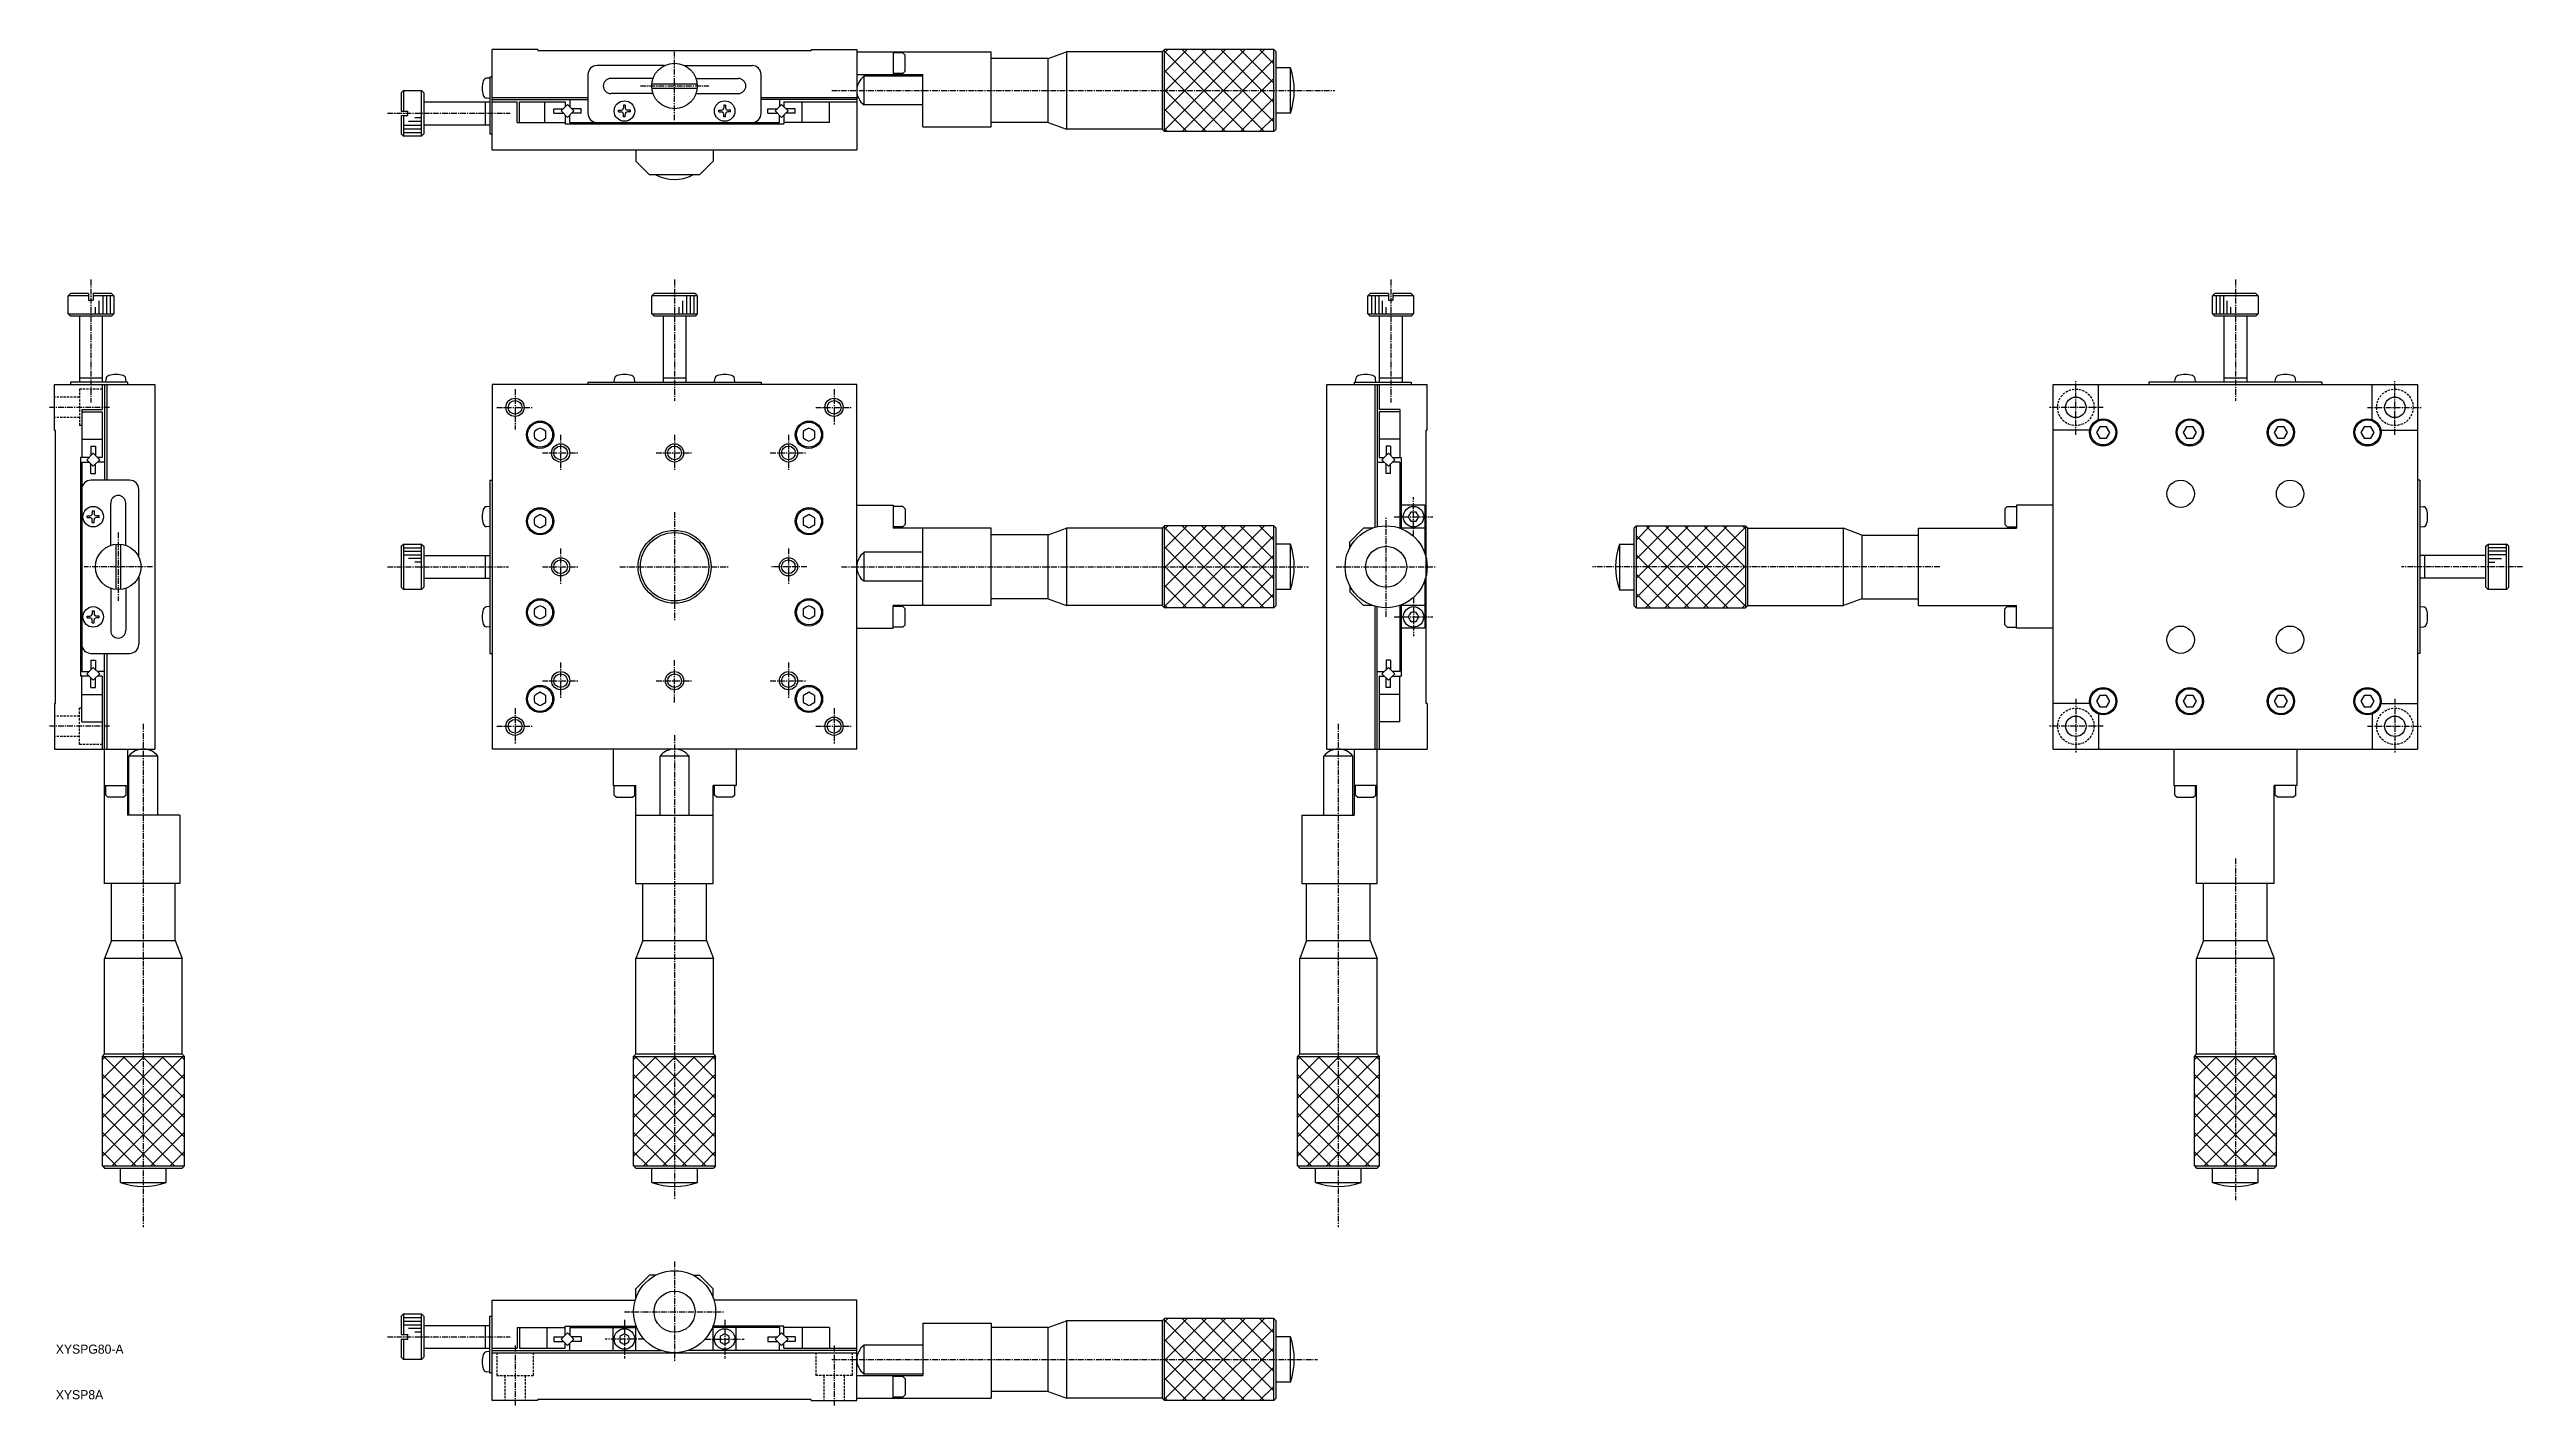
# Model space of a CAD drawing. Extents: x -289 to 254, y 20 to 318.
import ezdxf

# ---------------------------------------------------------------- set-up
doc = ezdxf.new("R2010")
doc.units = 0
doc.linetypes.add('CENTER', pattern=[2, 1.25, -0.25, 0.25, -0.25])
doc.linetypes.add('DASHED', pattern=[0.75, 0.5, -0.25])
doc.layers.get('0').update_dxf_attribs({"linetype": 'CONTINUOUS'})
doc.layers.add('CENTER', color=1, linetype='CENTER')

msp = doc.modelspace()

# ---------------------------------------------------------------- texts
at = {"color": 7, "linetype": 'CONTINUOUS'}
for s, p in [('XYSPG80-A', (-287.14, 31.59)), ('XYSP8A', (-287.14, 21.59))]:
    msp.add_text(s, height=2, dxfattribs=at).set_placement(p)

# ---------------------------------------------------------------- linework, layer by layer
at = {"color": 7, "linetype": 'CONTINUOUS'}
for p, q in [((-181.36, 317.86), (-191.36, 317.86)), ((-191.36, 295.86), (-191.36, 317.86)), ((-181.36, 317.86), (-181.36, 317.66)), ((-181.36, 317.66), (-121.36, 317.66)), ((-121.36, 317.86), (-111.36, 317.86)), ((-121.36, 317.86), (-121.36, 317.66)), ((-111.36, 317.86), (-111.36, 295.86)), ((-111.36, 317.36), (-81.86, 317.36)), ((-103.36, 317.36), (-103.36, 312.36)), ((-101.26, 317.11), (-103.36, 317.11)), ((-100.76, 316.61), (-101.26, 317.11)), ((-100.76, 313.11), (-100.76, 316.61)), ((-81.86, 300.86), (-81.86, 317.36)), ((-69.36, 315.88), (-81.86, 315.88)), ((-69.36, 315.88), (-65.36, 317.38)), ((-69.36, 301.88), (-69.36, 315.88)), ((-65.36, 317.38), (-65.36, 300.38)), ((-44.36, 317.38), (-65.36, 317.38)), ((-44.36, 317.38), (-43.86, 317.88)), ((-44.36, 317.38), (-44.36, 300.38)), ((-43.86, 299.88), (-43.86, 317.88)), ((-19.86, 317.88), (-43.86, 317.88)), ((-19.86, 299.88), (-19.86, 317.88)), ((-19.86, 317.88), (-19.36, 317.38)), ((-19.36, 300.38), (-19.36, 317.38)), ((-191.86, 311.61), (-192.64, 311.55)), ((-191.86, 311.86), (-191.36, 311.86)), ((-191.86, 311.86), (-191.86, 299.36)), ((-170.36, 312.36), (-170.36, 303.86)), ((-153.54, 314.36), (-168.36, 314.36)), ((-156.08, 311.51), (-165.36, 311.51)), ((-156.33, 310.36), (-146.38, 310.36)), ((-156.33, 309.36), (-146.38, 309.36)), ((-149.18, 314.36), (-134.36, 314.36)), ((-146.64, 311.51), (-137.36, 311.51)), ((-132.36, 303.86), (-132.36, 312.36)), ((-111.36, 312.36), (-96.86, 312.36)), ((-109.79, 312.04), (-109.79, 305.69)), ((-96.86, 312.04), (-109.79, 312.04)), ((-101.26, 312.61), (-103.36, 312.61)), ((-101.26, 312.61), (-100.76, 313.11)), ((-96.86, 300.86), (-96.86, 312.36)), ((-16.22, 313.88), (-19.36, 313.88)), ((-16.22, 303.88), (-16.22, 313.88)), ((-211.36, 308.36), (-210.86, 308.86)), ((-211.36, 308.36), (-211.36, 304.36)), ((-211.36, 304.36), (-209.86, 304.36)), ((-210.86, 308.86), (-210.86, 304.36)), ((-210.86, 308.86), (-206.86, 308.86)), ((-209.86, 303.36), (-209.86, 304.36)), ((-206.86, 298.86), (-206.86, 308.86)), ((-206.86, 308.86), (-206.36, 308.36)), ((-206.36, 308.36), (-206.36, 299.36)), ((-206.36, 306.36), (-191.86, 306.36)), ((-192.86, 301.36), (-192.86, 306.36)), ((-191.86, 307.11), (-192.64, 307.18)), ((-191.36, 307.36), (-170.36, 307.36)), ((-191.36, 306.86), (-170.36, 306.86)), ((-191.36, 306.36), (-185.86, 306.36)), ((-185.86, 301.86), (-185.86, 306.36)), ((-185.36, 306.36), (-175.36, 306.36)), ((-185.36, 301.86), (-185.36, 306.36)), ((-179.86, 301.86), (-179.86, 306.36)), ((-177.86, 303.88), (-177.86, 304.88)), ((-177.86, 304.88), (-175.77, 304.88)), ((-176.27, 304.38), (-174.86, 305.8)), ((-176.27, 304.38), (-174.86, 302.97)), ((-175.36, 306.36), (-175.36, 305.3)), ((-174.86, 305.8), (-173.44, 304.38)), ((-174.86, 302.97), (-173.44, 304.38)), ((-174.36, 306.86), (-174.36, 305.3)), ((-171.86, 304.88), (-173.94, 304.88)), ((-171.86, 303.88), (-171.86, 304.88)), ((-156.08, 308.21), (-165.36, 308.21)), ((-163.66, 304.56), (-163.06, 304.56)), ((-163.66, 304.16), (-163.66, 304.56)), ((-163.66, 304.16), (-163.06, 304.16)), ((-162.56, 305.66), (-162.56, 305.06)), ((-162.16, 305.66), (-162.56, 305.66)), ((-162.16, 305.66), (-162.16, 305.06)), ((-161.06, 304.56), (-161.66, 304.56)), ((-161.06, 304.16), (-161.66, 304.16)), ((-161.06, 304.16), (-161.06, 304.56)), ((-146.64, 308.21), (-137.36, 308.21)), ((-141.66, 304.56), (-141.06, 304.56)), ((-141.66, 304.16), (-141.66, 304.56)), ((-141.66, 304.16), (-141.06, 304.16)), ((-140.56, 305.66), (-140.56, 305.06)), ((-140.16, 305.66), (-140.56, 305.66)), ((-140.16, 305.66), (-140.16, 305.06)), ((-139.06, 304.56), (-139.66, 304.56)), ((-139.06, 304.16), (-139.66, 304.16)), ((-139.06, 304.16), (-139.06, 304.56)), ((-132.36, 307.36), (-111.36, 307.36)), ((-111.36, 306.86), (-132.36, 306.86)), ((-130.86, 304.88), (-128.77, 304.88)), ((-130.86, 303.88), (-130.86, 304.88)), ((-127.86, 305.8), (-129.27, 304.38)), ((-127.86, 302.97), (-129.27, 304.38)), ((-128.36, 306.86), (-128.36, 305.3)), ((-126.44, 304.38), (-127.86, 305.8)), ((-126.44, 304.38), (-127.86, 302.97)), ((-127.36, 306.36), (-111.36, 306.36)), ((-127.36, 306.36), (-127.36, 305.3)), ((-124.86, 304.88), (-126.94, 304.88)), ((-124.86, 303.88), (-124.86, 304.88)), ((-123.36, 301.86), (-123.36, 306.36)), ((-117.36, 301.86), (-117.36, 306.36)), ((-96.86, 305.69), (-109.79, 305.69)), ((-211.36, 303.36), (-211.36, 299.36)), ((-211.36, 303.36), (-209.86, 303.36)), ((-211.36, 299.36), (-210.86, 298.86)), ((-210.86, 303.36), (-210.86, 298.86)), ((-206.86, 298.86), (-210.86, 298.86)), ((-206.36, 299.36), (-206.86, 298.86)), ((-206.36, 301.36), (-191.86, 301.36)), ((-191.86, 299.36), (-191.36, 299.36)), ((-185.86, 301.86), (-175.36, 301.86)), ((-177.86, 303.88), (-175.77, 303.88)), ((-175.36, 303.47), (-175.36, 301.56)), ((-175.36, 301.56), (-127.36, 301.56)), ((-174.36, 301.86), (-174.36, 303.47)), ((-174.36, 301.86), (-128.36, 301.86)), ((-171.86, 303.88), (-173.94, 303.88)), ((-162.56, 303.06), (-162.56, 303.66)), ((-162.16, 303.06), (-162.56, 303.06)), ((-162.16, 303.06), (-162.16, 303.66)), ((-140.56, 303.06), (-140.56, 303.66)), ((-140.16, 303.06), (-140.56, 303.06)), ((-140.16, 303.06), (-140.16, 303.66)), ((-130.86, 303.88), (-128.77, 303.88)), ((-128.36, 301.86), (-128.36, 303.47)), ((-127.36, 303.47), (-127.36, 301.56)), ((-117.36, 301.86), (-127.36, 301.86)), ((-124.86, 303.88), (-126.94, 303.88)), ((-96.86, 300.86), (-81.86, 300.86)), ((-69.36, 301.88), (-81.86, 301.88)), ((-69.36, 301.88), (-65.36, 300.38)), ((-44.36, 300.38), (-65.36, 300.38)), ((-43.86, 299.88), (-44.36, 300.38)), ((-19.86, 299.88), (-43.86, 299.88)), ((-19.86, 299.88), (-19.36, 300.38)), ((-16.22, 303.88), (-19.36, 303.88)), ((-191.36, 295.86), (-111.36, 295.86)), ((-159.86, 295.86), (-159.86, 293.36)), ((-156.86, 290.36), (-159.86, 293.36)), ((-142.86, 293.36), (-145.86, 290.36)), ((-142.86, 295.86), (-142.86, 293.36)), ((-145.86, 290.36), (-156.86, 290.36)), ((-283.94, 264.32), (-284.44, 263.82)), ((-279.94, 263.82), (-284.44, 263.82)), ((-284.44, 259.82), (-284.44, 263.82)), ((-279.94, 264.32), (-283.94, 264.32)), ((-279.94, 264.32), (-279.94, 262.82)), ((-279.94, 262.82), (-278.94, 262.82)), ((-274.94, 264.32), (-278.94, 264.32)), ((-278.94, 264.32), (-278.94, 262.82)), ((-274.44, 263.82), (-278.94, 263.82)), ((-274.94, 264.32), (-274.44, 263.82)), ((-274.44, 263.82), (-274.44, 259.82)), ((-155.86, 264.32), (-156.36, 263.82)), ((-146.36, 263.82), (-156.36, 263.82)), ((-156.36, 259.82), (-156.36, 263.82)), ((-146.86, 264.32), (-155.86, 264.32)), ((-146.86, 264.32), (-146.36, 263.82)), ((-146.36, 263.82), (-146.36, 259.82)), ((1.3, 264.32), (0.8, 263.82)), ((5.3, 263.82), (0.8, 263.82)), ((0.8, 259.82), (0.8, 263.82)), ((5.3, 264.32), (1.3, 264.32)), ((5.3, 264.32), (5.3, 262.82)), ((5.3, 262.82), (6.3, 262.82)), ((10.3, 264.32), (6.3, 264.32)), ((6.3, 264.32), (6.3, 262.82)), ((10.8, 263.82), (6.3, 263.82)), ((10.3, 264.32), (10.8, 263.82)), ((10.8, 263.82), (10.8, 259.82)), ((186.65, 264.32), (186.15, 263.82)), ((196.15, 263.82), (186.15, 263.82)), ((186.15, 259.82), (186.15, 263.82)), ((195.65, 264.32), (186.65, 264.32)), ((195.65, 264.32), (196.15, 263.82)), ((196.15, 263.82), (196.15, 259.82)), ((-284.44, 259.82), (-274.44, 259.82)), ((-283.94, 259.32), (-284.44, 259.82)), ((-274.94, 259.32), (-283.94, 259.32)), ((-281.94, 259.32), (-281.94, 244.82)), ((-276.94, 259.32), (-276.94, 244.82)), ((-274.44, 259.82), (-274.94, 259.32)), ((-156.36, 259.82), (-146.36, 259.82)), ((-155.86, 259.32), (-156.36, 259.82)), ((-146.86, 259.32), (-155.86, 259.32)), ((-153.86, 259.32), (-153.86, 244.82)), ((-148.86, 259.32), (-148.86, 244.82)), ((-146.36, 259.82), (-146.86, 259.32)), ((0.8, 259.82), (10.8, 259.82)), ((1.3, 259.32), (0.8, 259.82)), ((10.3, 259.32), (1.3, 259.32)), ((3.3, 259.32), (3.3, 244.82)), ((8.3, 259.32), (8.3, 244.82)), ((10.8, 259.82), (10.3, 259.32)), ((186.15, 259.82), (196.15, 259.82)), ((186.65, 259.32), (186.15, 259.82)), ((195.65, 259.32), (186.65, 259.32)), ((188.65, 259.32), (188.65, 244.82)), ((193.65, 259.32), (193.65, 244.82)), ((196.15, 259.82), (195.65, 259.32)), ((-287.44, 234.32), (-287.44, 244.32)), ((-287.44, 244.32), (-265.44, 244.32)), ((-283.94, 244.82), (-283.94, 244.32)), ((-271.44, 244.82), (-283.94, 244.82)), ((-281.94, 245.82), (-276.94, 245.82)), ((-276.94, 244.32), (-276.94, 238.82)), ((-276.44, 244.32), (-276.44, 223.32)), ((-276.19, 244.82), (-276.12, 245.6)), ((-275.94, 244.32), (-275.94, 223.32)), ((-271.69, 244.82), (-271.75, 245.6)), ((-271.44, 244.82), (-271.44, 244.32)), ((-265.44, 244.32), (-265.44, 164.32)), ((-191.36, 244.32), (-191.36, 164.32)), ((-111.36, 244.32), (-191.36, 244.32)), ((-170.36, 244.82), (-132.36, 244.82)), ((-170.36, 244.82), (-170.36, 244.32)), ((-164.61, 244.82), (-164.54, 245.6)), ((-160.11, 244.82), (-160.18, 245.6)), ((-153.86, 245.82), (-148.86, 245.82)), ((-142.61, 244.82), (-142.54, 245.6)), ((-138.11, 244.82), (-138.18, 245.6)), ((-132.36, 244.82), (-132.36, 244.32)), ((-111.36, 164.32), (-111.36, 244.32)), ((-8.2, 244.32), (13.8, 244.32)), ((-8.2, 164.32), (-8.2, 244.32)), ((-2.2, 244.82), (-2.2, 244.32)), ((-2.2, 244.82), (10.3, 244.82)), ((-1.95, 244.82), (-1.88, 245.6)), ((2.3, 244.32), (2.3, 212.97)), ((2.55, 244.82), (2.48, 245.6)), ((2.8, 244.32), (2.8, 213.1)), ((3.3, 245.82), (8.3, 245.82)), ((3.3, 244.32), (3.3, 238.82)), ((10.3, 244.82), (10.3, 244.32)), ((13.8, 234.32), (13.8, 244.32)), ((151.15, 164.32), (151.15, 244.32)), ((151.15, 244.32), (231.15, 244.32)), ((161.15, 236.65), (161.15, 244.32)), ((210.15, 244.82), (172.15, 244.82)), ((172.15, 244.82), (172.15, 244.32)), ((177.9, 244.82), (177.97, 245.6)), ((182.4, 244.82), (182.33, 245.6)), ((188.65, 245.82), (193.65, 245.82)), ((199.9, 244.82), (199.97, 245.6)), ((204.4, 244.82), (204.33, 245.6)), ((210.15, 244.82), (210.15, 244.32)), ((221.15, 236.65), (221.15, 244.32)), ((231.15, 244.32), (231.15, 164.32)), ((-281.44, 238.82), (-276.94, 238.82)), ((-281.44, 238.82), (-281.44, 228.32)), ((7.8, 238.82), (3.3, 238.82)), ((7.8, 238.82), (7.8, 228.32)), ((-287.44, 234.32), (-287.24, 234.32)), ((-287.24, 174.32), (-287.24, 234.32)), ((-281.44, 238.32), (-276.94, 238.32)), ((-276.94, 238.32), (-276.94, 228.32)), ((3.3, 238.32), (3.3, 228.32)), ((7.8, 238.32), (3.3, 238.32)), ((13.8, 234.32), (13.6, 234.32)), ((13.6, 174.32), (13.6, 234.32)), ((159.19, 234.32), (151.15, 234.32)), ((161.43, 235.07), (160.7, 233.82)), ((160.7, 233.82), (161.43, 232.57)), ((162.87, 235.07), (161.43, 235.07)), ((163.59, 233.82), (162.87, 235.07)), ((162.87, 232.57), (163.59, 233.82)), ((180.43, 235.07), (179.7, 233.82)), ((179.7, 233.82), (180.43, 232.57)), ((181.87, 235.07), (180.43, 235.07)), ((182.59, 233.82), (181.87, 235.07)), ((181.87, 232.57), (182.59, 233.82)), ((200.43, 235.07), (199.7, 233.82)), ((199.7, 233.82), (200.43, 232.57)), ((201.87, 235.07), (200.43, 235.07)), ((202.59, 233.82), (201.87, 235.07)), ((201.87, 232.57), (202.59, 233.82)), ((219.43, 235.07), (218.7, 233.82)), ((218.7, 233.82), (219.43, 232.57)), ((220.87, 235.07), (219.43, 235.07)), ((221.59, 233.82), (220.87, 235.07)), ((220.87, 232.57), (221.59, 233.82)), ((223.11, 234.32), (231.15, 234.32)), ((-281.74, 228.32), (-281.74, 180.32)), ((-279.83, 228.32), (-281.74, 228.32)), ((-281.44, 232.32), (-276.94, 232.32)), ((-278.92, 229.24), (-280.33, 227.82)), ((-279.42, 230.82), (-278.42, 230.82)), ((-279.42, 230.82), (-279.42, 228.74)), ((-278.92, 229.24), (-277.5, 227.82)), ((-278.42, 230.82), (-278.42, 228.74)), ((-276.94, 228.32), (-278, 228.32)), ((7.8, 232.32), (3.3, 232.32)), ((3.3, 228.32), (4.37, 228.32)), ((5.28, 229.24), (3.87, 227.82)), ((5.78, 230.82), (4.78, 230.82)), ((4.78, 230.82), (4.78, 228.74)), ((5.28, 229.24), (6.7, 227.82)), ((5.78, 230.82), (5.78, 228.74)), ((6.2, 228.32), (8.1, 228.32)), ((8.1, 228.32), (8.1, 212.82)), ((161.43, 232.57), (162.87, 232.57)), ((180.43, 232.57), (181.87, 232.57)), ((200.43, 232.57), (201.87, 232.57)), ((219.43, 232.57), (220.87, 232.57)), ((-281.44, 227.32), (-281.44, 181.33)), ((-281.44, 227.32), (-279.83, 227.32)), ((-280.33, 227.82), (-278.92, 226.41)), ((-270.94, 223.32), (-279.44, 223.32)), ((-279.42, 224.82), (-279.42, 226.91)), ((-279.42, 224.82), (-278.42, 224.82)), ((-277.5, 227.82), (-278.92, 226.41)), ((-278.42, 224.82), (-278.42, 226.91)), ((-276.44, 227.32), (-278, 227.32)), ((-191.86, 223.32), (-191.86, 185.32)), ((-191.86, 223.32), (-191.36, 223.32)), ((2.8, 227.32), (4.37, 227.32)), ((3.87, 227.82), (5.28, 226.41)), ((4.78, 224.82), (4.78, 226.91)), ((5.78, 224.82), (4.78, 224.82)), ((6.7, 227.82), (5.28, 226.41)), ((5.78, 224.82), (5.78, 226.91)), ((7.8, 227.32), (6.19, 227.32)), ((7.8, 227.32), (7.8, 212.82)), ((231.65, 223.32), (231.15, 223.32)), ((231.65, 223.32), (231.65, 185.32)), ((-275.09, 209.04), (-275.09, 218.32)), ((-271.79, 209.04), (-271.79, 218.32)), ((-268.94, 206.5), (-268.94, 221.32)), ((-191.86, 217.57), (-192.64, 217.5)), ((-111.36, 217.82), (-103.36, 217.82)), ((-103.36, 217.82), (-103.36, 212.82)), ((-101.26, 217.57), (-103.36, 217.57)), ((-101.26, 217.57), (-100.76, 217.07)), ((13.3, 217.82), (8.3, 217.82)), ((13.3, 217.82), (13.3, 207.28)), ((141.05, 217.57), (140.55, 217.07)), ((141.05, 217.57), (143.15, 217.57)), ((151.15, 217.82), (143.15, 217.82)), ((143.15, 217.82), (143.15, 212.82)), ((231.65, 217.57), (232.43, 217.5)), ((-280.24, 215.52), (-279.64, 215.52)), ((-280.24, 215.12), (-280.24, 215.52)), ((-280.24, 215.12), (-279.64, 215.12)), ((-279.14, 216.62), (-279.14, 216.02)), ((-279.14, 216.62), (-278.74, 216.62)), ((-279.14, 214.02), (-279.14, 214.62)), ((-279.14, 214.02), (-278.74, 214.02)), ((-278.74, 216.62), (-278.74, 216.02)), ((-278.74, 214.02), (-278.74, 214.62)), ((-277.64, 215.52), (-278.24, 215.52)), ((-277.64, 215.12), (-278.24, 215.12)), ((-277.64, 215.12), (-277.64, 215.52)), ((-191.86, 213.07), (-192.64, 213.14)), ((-101.26, 213.07), (-103.36, 213.07)), ((-81.86, 212.82), (-103.36, 212.82)), ((-100.76, 213.57), (-101.26, 213.07)), ((-100.76, 217.07), (-100.76, 213.57)), ((-96.86, 195.82), (-96.86, 212.82)), ((-81.86, 195.82), (-81.86, 212.82)), ((-69.36, 211.32), (-65.36, 212.82)), ((-65.36, 212.82), (-65.36, 195.82)), ((-44.36, 212.82), (-65.36, 212.82)), ((-44.36, 212.82), (-43.86, 213.32)), ((-44.36, 212.82), (-44.36, 195.82)), ((-43.86, 195.32), (-43.86, 213.32)), ((-19.86, 213.32), (-43.86, 213.32)), ((-19.86, 195.32), (-19.86, 213.32)), ((-19.86, 213.32), (-19.36, 212.82)), ((-19.36, 195.82), (-19.36, 212.82)), ((-0.2, 212.82), (-3.2, 209.82)), ((1.84, 212.82), (-0.2, 212.82)), ((13.3, 212.82), (7.76, 212.82)), ((59.65, 213.3), (59.15, 212.8)), ((59.15, 212.8), (59.15, 195.8)), ((59.65, 213.3), (59.65, 195.3)), ((59.65, 213.3), (83.65, 213.3)), ((83.65, 213.3), (83.65, 195.3)), ((83.65, 213.3), (84.15, 212.8)), ((84.15, 195.8), (84.15, 212.8)), ((84.15, 212.8), (105.15, 212.8)), ((105.15, 195.8), (105.15, 212.8)), ((109.15, 211.3), (105.15, 212.8)), ((121.65, 195.82), (121.65, 212.82)), ((121.65, 212.82), (143.15, 212.82)), ((140.55, 217.07), (140.55, 213.57)), ((140.55, 213.57), (141.05, 213.07)), ((141.05, 213.07), (143.15, 213.07)), ((231.65, 213.07), (232.43, 213.14)), ((-273.94, 209.3), (-273.94, 199.35)), ((-272.94, 209.3), (-272.94, 199.35)), ((-211.36, 208.82), (-210.86, 209.32)), ((-211.36, 208.82), (-211.36, 199.82)), ((-210.86, 209.32), (-210.86, 199.32)), ((-210.86, 209.32), (-206.86, 209.32)), ((-206.86, 199.32), (-206.86, 209.32)), ((-206.86, 209.32), (-206.36, 208.82)), ((-206.36, 208.82), (-206.36, 199.82)), ((-206.36, 206.82), (-191.86, 206.82)), ((-192.86, 201.82), (-192.86, 206.82)), ((-109.79, 207.5), (-109.79, 201.15)), ((-96.86, 207.5), (-109.79, 207.5)), ((-69.36, 211.32), (-81.86, 211.32)), ((-69.36, 197.32), (-69.36, 211.32)), ((-16.22, 209.32), (-19.36, 209.32)), ((-16.22, 199.32), (-16.22, 209.32)), ((-3.2, 208.45), (-3.2, 209.82)), ((56, 209.3), (56, 199.3)), ((56, 209.3), (59.15, 209.3)), ((109.15, 211.3), (109.15, 197.3)), ((109.15, 211.3), (121.65, 211.3)), ((246.15, 206.82), (231.65, 206.82)), ((232.65, 206.82), (232.65, 201.82)), ((246.15, 208.82), (246.65, 209.32)), ((246.15, 199.82), (246.15, 208.82)), ((246.65, 209.32), (246.65, 199.32)), ((246.65, 209.32), (250.65, 209.32)), ((250.65, 199.32), (250.65, 209.32)), ((251.15, 208.82), (250.65, 209.32)), ((251.15, 199.82), (251.15, 208.82)), ((-268.94, 202.14), (-268.94, 187.32)), ((-206.36, 201.82), (-191.86, 201.82)), ((-96.86, 201.15), (-109.79, 201.15)), ((13.3, 201.36), (13.3, 190.82)), ((246.15, 201.82), (231.65, 201.82)), ((-275.09, 199.6), (-275.09, 190.32)), ((-271.79, 199.6), (-271.79, 190.32)), ((-211.36, 199.82), (-210.86, 199.32)), ((-206.86, 199.32), (-210.86, 199.32)), ((-206.36, 199.82), (-206.86, 199.32)), ((-191.86, 195.57), (-192.64, 195.5)), ((-81.86, 195.82), (-103.36, 195.82)), ((-103.36, 190.82), (-103.36, 195.82)), ((-101.26, 195.57), (-103.36, 195.57)), ((-100.76, 195.07), (-101.26, 195.57)), ((-69.36, 197.32), (-81.86, 197.32)), ((-69.36, 197.32), (-65.36, 195.82)), ((-44.36, 195.82), (-65.36, 195.82)), ((-43.86, 195.32), (-44.36, 195.82)), ((-19.86, 195.32), (-19.36, 195.82)), ((-16.22, 199.32), (-19.36, 199.32)), ((-3.2, 200.2), (-3.2, 198.82)), ((-3.2, 198.82), (-0.2, 195.82)), ((1.84, 195.82), (-0.2, 195.82)), ((2.3, 195.68), (2.3, 164.32)), ((2.8, 134.82), (2.8, 195.55)), ((13.3, 195.82), (7.76, 195.82)), ((7.8, 195.84), (7.8, 181.33)), ((8.1, 195.82), (8.1, 180.32)), ((56, 199.3), (59.15, 199.3)), ((59.65, 195.3), (59.15, 195.8)), ((84.15, 195.8), (83.65, 195.3)), ((84.15, 195.8), (105.15, 195.8)), ((109.15, 197.3), (105.15, 195.8)), ((109.15, 197.3), (121.65, 197.3)), ((121.65, 195.82), (143.15, 195.82)), ((140.55, 195.07), (141.05, 195.57)), ((141.05, 195.57), (143.15, 195.57)), ((143.15, 190.82), (143.15, 195.82)), ((231.65, 195.57), (232.43, 195.5)), ((246.65, 199.32), (246.15, 199.82)), ((250.65, 199.32), (246.65, 199.32)), ((251.15, 199.82), (250.65, 199.32)), ((-280.24, 193.52), (-279.64, 193.52)), ((-280.24, 193.12), (-280.24, 193.52)), ((-280.24, 193.12), (-279.64, 193.12)), ((-279.14, 194.62), (-279.14, 194.02)), ((-279.14, 194.62), (-278.74, 194.62)), ((-279.14, 192.02), (-279.14, 192.62)), ((-279.14, 192.02), (-278.74, 192.02)), ((-278.74, 194.62), (-278.74, 194.02)), ((-278.74, 192.02), (-278.74, 192.62)), ((-277.64, 193.52), (-278.24, 193.52)), ((-277.64, 193.12), (-278.24, 193.12)), ((-277.64, 193.12), (-277.64, 193.52)), ((-191.86, 191.07), (-192.64, 191.14)), ((-111.36, 190.82), (-103.36, 190.82)), ((-101.26, 191.07), (-103.36, 191.07)), ((-101.26, 191.07), (-100.76, 191.57)), ((-100.76, 191.57), (-100.76, 195.07)), ((-19.86, 195.32), (-43.86, 195.32)), ((13.3, 190.82), (8.3, 190.82)), ((59.65, 195.3), (83.65, 195.3)), ((140.55, 191.57), (140.55, 195.07)), ((141.05, 191.07), (140.55, 191.57)), ((141.05, 191.07), (143.15, 191.07)), ((151.15, 190.82), (143.15, 190.82)), ((231.65, 191.07), (232.43, 191.14)), ((-279.44, 185.32), (-270.94, 185.32)), ((-276.44, 134.82), (-276.44, 185.32)), ((-275.94, 185.32), (-275.94, 164.32)), ((-191.86, 185.32), (-191.36, 185.32)), ((231.65, 185.32), (231.15, 185.32)), ((-279.83, 180.32), (-281.74, 180.32)), ((-281.44, 181.33), (-279.83, 181.33)), ((-281.44, 170.32), (-281.44, 180.32)), ((-280.33, 180.82), (-278.92, 182.24)), ((-278.92, 179.41), (-280.33, 180.82)), ((-279.42, 183.82), (-279.42, 181.74)), ((-279.42, 183.82), (-278.42, 183.82)), ((-279.42, 177.82), (-279.42, 179.91)), ((-277.5, 180.82), (-278.92, 182.24)), ((-278.92, 179.41), (-277.5, 180.82)), ((-278.42, 183.82), (-278.42, 181.74)), ((-278.42, 177.82), (-278.42, 179.91)), ((-276.44, 181.32), (-278, 181.32)), ((-276.94, 180.32), (-278, 180.32)), ((-276.94, 180.32), (-276.94, 164.32)), ((2.8, 181.32), (4.37, 181.32)), ((3.3, 180.32), (3.3, 164.32)), ((3.3, 180.32), (4.37, 180.32)), ((3.87, 180.82), (5.28, 182.24)), ((5.28, 179.41), (3.87, 180.82)), ((4.78, 183.82), (4.78, 181.74)), ((5.78, 183.82), (4.78, 183.82)), ((4.78, 177.82), (4.78, 179.91)), ((6.7, 180.82), (5.28, 182.24)), ((5.28, 179.41), (6.7, 180.82)), ((5.78, 183.82), (5.78, 181.74)), ((5.78, 177.82), (5.78, 179.91)), ((7.8, 181.33), (6.19, 181.33)), ((6.2, 180.32), (8.1, 180.32)), ((7.8, 170.32), (7.8, 180.32)), ((-287.44, 174.32), (-287.44, 164.32)), ((-287.44, 174.32), (-287.24, 174.32)), ((-281.44, 176.32), (-276.94, 176.32)), ((-279.42, 177.82), (-278.42, 177.82)), ((7.8, 176.32), (3.3, 176.32)), ((5.78, 177.82), (4.78, 177.82)), ((13.8, 174.32), (13.6, 174.32)), ((13.8, 174.32), (13.8, 164.32)), ((159.19, 174.32), (151.15, 174.32)), ((161.43, 176.07), (160.7, 174.82)), ((160.7, 174.82), (161.43, 173.57)), ((162.87, 176.07), (161.43, 176.07)), ((163.59, 174.82), (162.87, 176.07)), ((162.87, 173.57), (163.59, 174.82)), ((180.43, 176.07), (179.7, 174.82)), ((179.7, 174.82), (180.43, 173.57)), ((181.87, 176.07), (180.43, 176.07)), ((182.59, 174.82), (181.87, 176.07)), ((181.87, 173.57), (182.59, 174.82)), ((200.43, 176.07), (199.7, 174.82)), ((199.7, 174.82), (200.43, 173.57)), ((201.87, 176.07), (200.43, 176.07)), ((202.59, 174.82), (201.87, 176.07)), ((201.87, 173.57), (202.59, 174.82)), ((219.43, 176.07), (218.7, 174.82)), ((218.7, 174.82), (219.43, 173.57)), ((220.87, 176.07), (219.43, 176.07)), ((221.59, 174.82), (220.87, 176.07)), ((220.87, 173.57), (221.59, 174.82)), ((223.11, 174.32), (231.15, 174.32)), ((-281.44, 170.32), (-276.94, 170.32)), ((7.8, 170.32), (3.3, 170.32)), ((161.15, 171.99), (161.15, 164.32)), ((161.43, 173.57), (162.87, 173.57)), ((180.43, 173.57), (181.87, 173.57)), ((200.43, 173.57), (201.87, 173.57)), ((219.43, 173.57), (220.87, 173.57)), ((221.15, 171.99), (221.15, 164.32)), ((-287.44, 164.32), (-265.44, 164.32)), ((-271.44, 164.32), (-271.44, 149.82)), ((-111.36, 164.32), (-191.36, 164.32)), ((-164.86, 164.32), (-164.86, 156.32)), ((-137.86, 164.32), (-137.86, 156.32)), ((-8.2, 164.32), (13.8, 164.32)), ((-2.2, 164.32), (-2.2, 149.82)), ((151.15, 164.32), (231.15, 164.32)), ((177.65, 164.32), (177.65, 156.32)), ((204.65, 164.32), (204.65, 156.32)), ((-264.76, 162.75), (-271.11, 162.75)), ((-271.11, 149.82), (-271.11, 162.75)), ((-264.76, 149.82), (-264.76, 162.75)), ((-148.18, 162.75), (-154.53, 162.75)), ((-154.53, 149.82), (-154.53, 162.75)), ((-148.18, 149.82), (-148.18, 162.75)), ((-2.52, 162.75), (-8.87, 162.75)), ((-8.87, 149.82), (-8.87, 162.75)), ((-2.52, 149.82), (-2.52, 162.75)), ((-276.44, 156.32), (-271.44, 156.32)), ((-276.19, 154.22), (-276.19, 156.32)), ((-275.69, 153.72), (-276.19, 154.22)), ((-272.19, 153.72), (-275.69, 153.72)), ((-271.69, 154.22), (-272.19, 153.72)), ((-271.69, 154.22), (-271.69, 156.32)), ((-164.86, 156.32), (-159.86, 156.32)), ((-164.61, 154.22), (-164.61, 156.32)), ((-164.61, 154.22), (-164.11, 153.72)), ((-164.11, 153.72), (-160.61, 153.72)), ((-160.61, 153.72), (-160.11, 154.22)), ((-160.11, 154.22), (-160.11, 156.32)), ((-159.86, 134.82), (-159.86, 156.32)), ((-137.86, 156.32), (-142.86, 156.32)), ((-142.86, 134.82), (-142.86, 156.32)), ((-142.61, 154.22), (-142.61, 156.32)), ((-142.11, 153.72), (-142.61, 154.22)), ((-138.61, 153.72), (-142.11, 153.72)), ((-138.11, 154.22), (-138.61, 153.72)), ((-138.11, 154.22), (-138.11, 156.32)), ((2.8, 156.32), (-2.2, 156.32)), ((-1.95, 154.22), (-1.95, 156.32)), ((-1.95, 154.22), (-1.45, 153.72)), ((-1.45, 153.72), (2.05, 153.72)), ((2.05, 153.72), (2.55, 154.22)), ((2.55, 154.22), (2.55, 156.32)), ((177.65, 156.32), (182.65, 156.32)), ((177.9, 154.22), (177.9, 156.32)), ((177.9, 154.22), (178.4, 153.72)), ((178.4, 153.72), (181.9, 153.72)), ((181.9, 153.72), (182.4, 154.22)), ((182.4, 154.22), (182.4, 156.32)), ((182.65, 134.82), (182.65, 156.32)), ((199.65, 134.82), (199.65, 156.32)), ((204.65, 156.32), (199.65, 156.32)), ((199.9, 154.22), (199.9, 156.32)), ((200.4, 153.72), (199.9, 154.22)), ((203.9, 153.72), (200.4, 153.72)), ((204.4, 154.22), (203.9, 153.72)), ((204.4, 154.22), (204.4, 156.32)), ((-259.94, 149.82), (-271.44, 149.82)), ((-259.94, 149.82), (-259.94, 134.82)), ((-159.86, 149.82), (-142.86, 149.82)), ((-13.7, 149.82), (-13.7, 134.82)), ((-13.7, 149.82), (-2.2, 149.82)), ((-259.94, 134.82), (-276.44, 134.82)), ((-274.92, 122.32), (-274.92, 134.82)), ((-260.92, 122.32), (-260.92, 134.82)), ((-159.86, 134.82), (-142.86, 134.82)), ((-158.34, 122.32), (-158.34, 134.82)), ((-144.34, 122.32), (-144.34, 134.82)), ((-13.7, 134.82), (2.8, 134.82)), ((-12.68, 122.32), (-12.68, 134.82)), ((1.32, 122.32), (1.32, 134.82)), ((199.65, 134.82), (182.65, 134.82)), ((184.16, 122.32), (184.16, 134.82)), ((198.16, 122.32), (198.16, 134.82)), ((-274.92, 122.32), (-276.42, 118.32)), ((-274.92, 122.32), (-260.92, 122.32)), ((-260.92, 122.32), (-259.42, 118.32)), ((-158.34, 122.32), (-159.84, 118.32)), ((-158.34, 122.32), (-144.34, 122.32)), ((-144.34, 122.32), (-142.84, 118.32)), ((-12.68, 122.32), (-14.18, 118.32)), ((-12.68, 122.32), (1.32, 122.32)), ((1.32, 122.32), (2.82, 118.32)), ((184.16, 122.32), (182.66, 118.32)), ((184.16, 122.32), (198.16, 122.32)), ((198.16, 122.32), (199.66, 118.32)), ((-259.42, 118.32), (-276.42, 118.32)), ((-276.42, 97.32), (-276.42, 118.32)), ((-259.42, 97.32), (-259.42, 118.32)), ((-142.84, 118.32), (-159.84, 118.32)), ((-159.84, 97.32), (-159.84, 118.32)), ((-142.84, 97.32), (-142.84, 118.32)), ((2.82, 118.32), (-14.18, 118.32)), ((-14.18, 97.32), (-14.18, 118.32)), ((2.82, 97.32), (2.82, 118.32)), ((199.66, 118.32), (182.66, 118.32)), ((182.66, 97.32), (182.66, 118.32)), ((199.66, 97.32), (199.66, 118.32)), ((-276.92, 96.82), (-276.42, 97.32)), ((-276.92, 96.14), (-276.24, 96.82)), ((-276.92, 96.82), (-258.92, 96.82)), ((-276.92, 72.82), (-276.92, 96.82)), ((-259.42, 97.32), (-276.42, 97.32)), ((-259.42, 97.32), (-258.92, 96.82)), ((-258.92, 72.82), (-258.92, 96.82)), ((-160.34, 96.82), (-159.84, 97.32)), ((-160.34, 96.14), (-159.66, 96.82)), ((-160.34, 96.82), (-142.34, 96.82)), ((-160.34, 72.82), (-160.34, 96.82)), ((-142.84, 97.32), (-159.84, 97.32)), ((-142.84, 97.32), (-142.34, 96.82)), ((-142.34, 72.82), (-142.34, 96.82)), ((-14.68, 96.82), (-14.18, 97.32)), ((-14.68, 96.82), (3.32, 96.82)), ((-14.68, 72.82), (-14.68, 96.82)), ((2.82, 97.32), (-14.18, 97.32)), ((2.82, 97.32), (3.32, 96.82)), ((3.32, 72.82), (3.32, 96.82)), ((182.16, 96.82), (182.66, 97.32)), ((182.16, 96.82), (200.16, 96.82)), ((182.16, 72.82), (182.16, 96.82)), ((199.66, 97.32), (182.66, 97.32)), ((199.66, 97.32), (200.16, 96.82)), ((200.16, 72.82), (200.16, 96.82)), ((-276.92, 72.82), (-258.92, 72.82)), ((-276.92, 72.82), (-276.42, 72.32)), ((-276.42, 72.32), (-259.42, 72.32)), ((-272.92, 69.18), (-272.92, 72.32)), ((-262.92, 69.18), (-262.92, 72.32)), ((-258.92, 72.82), (-259.42, 72.32)), ((-160.34, 72.82), (-142.34, 72.82)), ((-160.34, 72.82), (-159.84, 72.32)), ((-159.84, 72.32), (-142.84, 72.32)), ((-156.34, 69.18), (-156.34, 72.32)), ((-146.34, 69.18), (-146.34, 72.32)), ((-142.34, 72.82), (-142.84, 72.32)), ((-14.68, 72.82), (3.32, 72.82)), ((-14.68, 72.82), (-14.18, 72.32)), ((-14.18, 72.32), (2.82, 72.32)), ((-10.68, 69.18), (-10.68, 72.32)), ((-0.68, 69.18), (-0.68, 72.32)), ((3.32, 72.82), (2.82, 72.32)), ((182.16, 72.82), (200.16, 72.82)), ((182.16, 72.82), (182.66, 72.32)), ((182.66, 72.32), (199.66, 72.32)), ((186.16, 69.18), (186.16, 72.32)), ((196.16, 69.18), (196.16, 72.32)), ((200.16, 72.82), (199.66, 72.32)), ((-272.92, 69.18), (-262.92, 69.18)), ((-156.34, 69.18), (-146.34, 69.18)), ((-10.68, 69.18), (-0.68, 69.18)), ((186.16, 69.18), (196.16, 69.18)), ((-156.86, 48.81), (-159.86, 45.81)), ((-159.86, 43.76), (-159.86, 45.81)), ((-155.48, 48.81), (-156.86, 48.81)), ((-147.24, 48.81), (-145.86, 48.81)), ((-145.86, 48.81), (-142.86, 45.81)), ((-142.86, 43.76), (-142.86, 45.81)), ((-211.36, 39.81), (-210.86, 40.31)), ((-211.36, 39.81), (-211.36, 35.81)), ((-210.86, 40.31), (-210.86, 35.81)), ((-210.86, 40.31), (-206.86, 40.31)), ((-206.86, 30.31), (-206.86, 40.31)), ((-206.86, 40.31), (-206.36, 39.81)), ((-206.36, 39.81), (-206.36, 30.81)), ((-191.86, 39.81), (-191.36, 39.81)), ((-191.86, 27.31), (-191.86, 39.81)), ((-191.36, 21.31), (-191.36, 43.31)), ((-191.36, 43.31), (-160, 43.31)), ((-111.36, 43.31), (-142.71, 43.31)), ((-111.36, 21.31), (-111.36, 43.31)), ((-96.86, 38.31), (-81.86, 38.31)), ((-96.86, 38.31), (-96.86, 26.81)), ((-81.86, 38.31), (-81.86, 21.81)), ((-69.36, 37.32), (-65.36, 38.82)), ((-65.36, 38.82), (-65.36, 21.82)), ((-44.36, 38.82), (-65.36, 38.82)), ((-44.36, 38.82), (-43.86, 39.32)), ((-44.36, 38.82), (-44.36, 21.82)), ((-43.86, 21.32), (-43.86, 39.32)), ((-19.86, 39.32), (-43.86, 39.32)), ((-19.86, 21.32), (-19.86, 39.32)), ((-19.86, 39.32), (-19.36, 38.82)), ((-19.36, 21.82), (-19.36, 38.82)), ((-211.36, 35.81), (-209.86, 35.81)), ((-211.36, 34.81), (-211.36, 30.81)), ((-211.36, 34.81), (-209.86, 34.81)), ((-210.86, 34.81), (-210.86, 30.31)), ((-209.86, 34.81), (-209.86, 35.81)), ((-206.36, 37.81), (-191.86, 37.81)), ((-206.36, 32.81), (-191.86, 32.81)), ((-192.86, 32.81), (-192.86, 37.81)), ((-191.36, 32.81), (-185.86, 32.81)), ((-185.86, 37.31), (-185.86, 32.81)), ((-185.86, 37.31), (-175.36, 37.31)), ((-185.36, 37.31), (-185.36, 32.81)), ((-185.36, 32.81), (-175.36, 32.81)), ((-179.36, 37.31), (-179.36, 32.81)), ((-177.86, 35.29), (-177.86, 34.29)), ((-177.86, 35.29), (-175.77, 35.29)), ((-177.86, 34.29), (-175.77, 34.29)), ((-176.27, 34.79), (-174.86, 36.2)), ((-176.27, 34.79), (-174.86, 33.37)), ((-175.36, 35.7), (-175.36, 37.61)), ((-175.36, 37.61), (-159.86, 37.61)), ((-175.36, 32.81), (-175.36, 33.87)), ((-174.86, 36.2), (-173.44, 34.79)), ((-174.86, 33.37), (-173.44, 34.79)), ((-174.36, 37.31), (-174.36, 35.7)), ((-174.36, 37.31), (-159.86, 37.31)), ((-174.36, 32.31), (-174.36, 33.87)), ((-171.86, 35.29), (-173.94, 35.29)), ((-171.86, 34.29), (-173.94, 34.29)), ((-171.86, 35.29), (-171.86, 34.29)), ((-164.86, 32.31), (-164.86, 37.31)), ((-159.86, 32.31), (-159.86, 37.61)), ((-142.86, 32.31), (-142.86, 37.85)), ((-127.36, 37.61), (-142.86, 37.61)), ((-128.36, 37.31), (-142.86, 37.31)), ((-137.86, 32.31), (-137.86, 37.31)), ((-130.86, 35.29), (-128.77, 35.29)), ((-130.86, 35.29), (-130.86, 34.29)), ((-130.86, 34.29), (-128.77, 34.29)), ((-127.86, 36.2), (-129.27, 34.79)), ((-127.86, 33.37), (-129.27, 34.79)), ((-128.36, 37.31), (-128.36, 35.7)), ((-128.36, 32.31), (-128.36, 33.87)), ((-126.44, 34.79), (-127.86, 36.2)), ((-126.44, 34.79), (-127.86, 33.37)), ((-127.36, 35.7), (-127.36, 37.61)), ((-117.36, 37.31), (-127.36, 37.31)), ((-127.36, 32.81), (-127.36, 33.87)), ((-127.36, 32.81), (-111.36, 32.81)), ((-124.86, 35.29), (-126.94, 35.29)), ((-124.86, 34.29), (-126.94, 34.29)), ((-124.86, 35.29), (-124.86, 34.29)), ((-123.36, 37.31), (-123.36, 32.81)), ((-117.36, 37.31), (-117.36, 32.81)), ((-109.79, 33.48), (-109.79, 27.13)), ((-96.86, 33.48), (-109.79, 33.48)), ((-69.36, 37.32), (-81.86, 37.32)), ((-69.36, 23.32), (-69.36, 37.32)), ((-16.22, 35.32), (-19.36, 35.32)), ((-16.22, 25.32), (-16.22, 35.32)), ((-211.36, 30.81), (-210.86, 30.31)), ((-206.86, 30.31), (-210.86, 30.31)), ((-206.36, 30.81), (-206.86, 30.31)), ((-191.86, 32.06), (-192.64, 31.99)), ((-191.86, 27.56), (-192.64, 27.63)), ((-191.36, 27.31), (-191.86, 27.31)), ((-191.36, 32.31), (-154.32, 32.31)), ((-191.36, 31.81), (-111.36, 31.81)), ((-111.36, 32.31), (-148.4, 32.31)), ((-111.36, 26.81), (-96.86, 26.81)), ((-111.36, 21.81), (-81.86, 21.81)), ((-96.86, 27.13), (-109.79, 27.13)), ((-103.36, 21.81), (-103.36, 26.81)), ((-101.26, 26.56), (-103.36, 26.56)), ((-101.26, 22.06), (-103.36, 22.06)), ((-101.26, 26.56), (-100.76, 26.06)), ((-100.76, 22.56), (-101.26, 22.06)), ((-100.76, 26.06), (-100.76, 22.56)), ((-69.36, 23.32), (-81.86, 23.32)), ((-69.36, 23.32), (-65.36, 21.82)), ((-44.36, 21.82), (-65.36, 21.82)), ((-43.86, 21.32), (-44.36, 21.82)), ((-19.86, 21.32), (-19.36, 21.82)), ((-16.22, 25.32), (-19.36, 25.32)), ((-181.36, 21.31), (-191.36, 21.31)), ((-181.36, 21.31), (-181.36, 21.51)), ((-121.36, 21.51), (-181.36, 21.51)), ((-121.36, 21.31), (-121.36, 21.51)), ((-121.36, 21.31), (-111.36, 21.31)), ((-19.86, 21.32), (-43.86, 21.32))]:
    msp.add_line(p, q, dxfattribs=at)
at = {"color": 3, "linetype": 'CONTINUOUS'}
for p, q in [((-43.86, 317.17), (-43.14, 317.88)), ((-43.86, 312.92), (-38.9, 317.88)), ((-43.86, 308.68), (-34.66, 317.88)), ((-43.86, 304.44), (-30.42, 317.88)), ((-43.86, 300.19), (-26.17, 317.88)), ((-26.21, 299.88), (-43.86, 317.53)), ((-21.96, 299.88), (-39.96, 317.88)), ((-39.93, 299.88), (-21.93, 317.88)), ((-19.86, 302.02), (-35.72, 317.88)), ((-35.69, 299.88), (-19.86, 315.71)), ((-19.86, 306.26), (-31.48, 317.88)), ((-19.86, 310.5), (-27.24, 317.88)), ((-19.86, 314.75), (-22.99, 317.88)), ((-30.45, 299.88), (-43.86, 313.29)), ((-31.44, 299.88), (-19.86, 311.47)), ((-34.69, 299.88), (-43.86, 309.05)), ((-38.94, 299.88), (-43.86, 304.8)), ((-27.2, 299.88), (-19.86, 307.22)), ((-210.86, 301.26), (-206.86, 301.26)), ((-210.86, 300.46), (-206.86, 300.46)), ((-210.86, 299.66), (-206.86, 299.66)), ((-206.86, 302.06), (-209.76, 302.06)), ((-206.86, 302.86), (-208.33, 302.86)), ((-43.18, 299.88), (-43.86, 300.56)), ((-22.96, 299.88), (-19.86, 302.98)), ((-278.44, 259.82), (-278.44, 261.3)), ((-277.64, 259.82), (-277.64, 262.72)), ((-276.84, 263.82), (-276.84, 259.82)), ((-276.04, 263.82), (-276.04, 259.82)), ((-275.24, 263.82), (-275.24, 259.82)), ((-150.36, 259.82), (-150.36, 261.3)), ((-149.56, 259.82), (-149.56, 262.72)), ((-148.76, 263.82), (-148.76, 259.82)), ((-147.96, 263.82), (-147.96, 259.82)), ((-147.16, 263.82), (-147.16, 259.82)), ((1.6, 263.82), (1.6, 259.82)), ((2.4, 263.82), (2.4, 259.82)), ((3.2, 263.82), (3.2, 259.82)), ((4, 259.82), (4, 262.72)), ((4.8, 259.82), (4.8, 261.3)), ((186.95, 263.82), (186.95, 259.82)), ((187.75, 263.82), (187.75, 259.82)), ((188.55, 263.82), (188.55, 259.82)), ((189.35, 259.82), (189.35, 262.72)), ((190.15, 259.82), (190.15, 261.3)), ((-43.86, 212.61), (-43.14, 213.32)), ((-43.86, 208.36), (-38.9, 213.32)), ((-43.86, 204.12), (-34.66, 213.32)), ((-43.86, 199.88), (-30.42, 213.32)), ((-43.86, 195.64), (-26.17, 213.32)), ((-26.21, 195.32), (-43.86, 212.97)), ((-21.96, 195.32), (-39.96, 213.32)), ((-39.93, 195.32), (-21.93, 213.32)), ((-19.86, 197.46), (-35.72, 213.32)), ((-19.86, 201.7), (-31.48, 213.32)), ((-19.86, 205.94), (-27.24, 213.32)), ((-19.86, 210.19), (-22.99, 213.32)), ((71.23, 213.3), (59.65, 201.72)), ((75.48, 213.3), (59.65, 197.48)), ((62.75, 213.3), (59.65, 210.2)), ((66.99, 213.3), (59.65, 205.96)), ((79.72, 213.3), (61.72, 195.3)), ((61.75, 213.3), (79.75, 195.3)), ((83.65, 212.99), (65.96, 195.3)), ((66, 213.3), (83.65, 195.65)), ((70.24, 213.3), (83.65, 199.9)), ((74.48, 213.3), (83.65, 204.14)), ((78.72, 213.3), (83.65, 208.38)), ((82.97, 213.3), (83.65, 212.62)), ((-210.86, 208.52), (-206.86, 208.52)), ((-210.86, 207.72), (-206.86, 207.72)), ((-210.86, 206.92), (-206.86, 206.92)), ((-30.45, 195.32), (-43.86, 208.73)), ((-35.69, 195.32), (-19.86, 211.15)), ((-31.44, 195.32), (-19.86, 206.91)), ((59.65, 211.17), (75.51, 195.3)), ((59.65, 206.92), (71.27, 195.3)), ((83.65, 208.75), (70.2, 195.3)), ((250.65, 208.52), (246.65, 208.52)), ((250.65, 207.72), (246.65, 207.72)), ((250.65, 206.92), (246.65, 206.92)), ((-206.86, 206.12), (-209.76, 206.12)), ((-206.86, 205.32), (-208.33, 205.32)), ((-34.69, 195.32), (-43.86, 204.49)), ((-27.2, 195.32), (-19.86, 202.66)), ((59.65, 202.68), (67.03, 195.3)), ((83.65, 204.51), (74.45, 195.3)), ((246.65, 206.12), (249.54, 206.12)), ((246.65, 205.32), (248.12, 205.32)), ((-38.94, 195.32), (-43.86, 200.25)), ((-43.18, 195.32), (-43.86, 196)), ((-22.96, 195.32), (-19.86, 198.42)), ((59.65, 198.44), (62.78, 195.3)), ((83.65, 200.26), (78.69, 195.3)), ((83.65, 196.02), (82.93, 195.3)), ((-276.92, 79.17), (-259.27, 96.82)), ((-276.92, 83.41), (-263.51, 96.82)), ((-276.92, 87.66), (-267.75, 96.82)), ((-276.92, 91.9), (-271.99, 96.82)), ((-276.92, 74.93), (-258.92, 92.93)), ((-276.92, 92.89), (-258.92, 74.89)), ((-276.6, 96.82), (-258.92, 79.14)), ((-272.36, 96.82), (-258.92, 83.38)), ((-268.12, 96.82), (-258.92, 87.62)), ((-263.88, 96.82), (-258.92, 91.86)), ((-259.63, 96.82), (-258.92, 96.11)), ((-160.34, 79.17), (-142.69, 96.82)), ((-160.34, 83.41), (-146.93, 96.82)), ((-160.34, 87.66), (-151.18, 96.82)), ((-160.34, 91.9), (-155.42, 96.82)), ((-160.34, 74.93), (-142.34, 92.93)), ((-160.34, 92.89), (-142.34, 74.89)), ((-160.03, 96.82), (-142.34, 79.14)), ((-155.79, 96.82), (-142.34, 83.38)), ((-151.54, 96.82), (-142.34, 87.62)), ((-147.3, 96.82), (-142.34, 91.86)), ((-143.06, 96.82), (-142.34, 96.11)), ((-14.68, 79.17), (2.97, 96.82)), ((-14.68, 83.41), (-1.27, 96.82)), ((-14.68, 87.66), (-5.51, 96.82)), ((-14.68, 91.9), (-9.76, 96.82)), ((-14.68, 96.14), (-14, 96.82)), ((-14.68, 74.93), (3.32, 92.93)), ((-14.68, 92.89), (3.32, 74.89)), ((-14.37, 96.82), (3.32, 79.14)), ((-10.12, 96.82), (3.32, 83.38)), ((-5.88, 96.82), (3.32, 87.62)), ((-1.64, 96.82), (3.32, 91.86)), ((2.6, 96.82), (3.32, 96.11)), ((182.16, 87.66), (191.33, 96.82)), ((182.16, 83.41), (195.57, 96.82)), ((182.16, 79.17), (199.82, 96.82)), ((182.16, 96.14), (182.85, 96.82)), ((182.16, 91.9), (187.09, 96.82)), ((182.16, 74.93), (200.16, 92.93)), ((182.16, 92.89), (200.16, 74.89)), ((182.48, 96.82), (200.16, 79.14)), ((186.72, 96.82), (200.16, 83.38)), ((190.96, 96.82), (200.16, 87.62)), ((195.21, 96.82), (200.16, 91.86)), ((199.45, 96.82), (200.16, 96.11)), ((-276.92, 88.65), (-261.09, 72.82)), ((-274.78, 72.82), (-258.92, 88.69)), ((-160.34, 88.65), (-144.51, 72.82)), ((-158.2, 72.82), (-142.34, 88.69)), ((-14.68, 88.65), (1.15, 72.82)), ((-12.54, 72.82), (3.32, 88.69)), ((182.16, 88.65), (197.99, 72.82)), ((184.3, 72.82), (200.16, 88.69)), ((-276.92, 84.41), (-265.33, 72.82)), ((-270.54, 72.82), (-258.92, 84.44)), ((-160.34, 84.41), (-148.76, 72.82)), ((-153.96, 72.82), (-142.34, 84.44)), ((-14.68, 84.41), (-3.09, 72.82)), ((-8.3, 72.82), (3.32, 84.44)), ((182.16, 84.41), (193.75, 72.82)), ((188.54, 72.82), (200.16, 84.44)), ((-276.92, 80.16), (-269.58, 72.82)), ((-266.3, 72.82), (-258.92, 80.2)), ((-160.34, 80.16), (-153, 72.82)), ((-149.72, 72.82), (-142.34, 80.2)), ((-14.68, 80.16), (-7.34, 72.82)), ((-4.06, 72.82), (3.32, 80.2)), ((182.16, 80.16), (189.51, 72.82)), ((192.79, 72.82), (200.16, 80.2)), ((-276.92, 75.92), (-273.82, 72.82)), ((-262.05, 72.82), (-258.92, 75.96)), ((-160.34, 75.92), (-157.24, 72.82)), ((-145.48, 72.82), (-142.34, 75.96)), ((-14.68, 75.92), (-11.58, 72.82)), ((0.19, 72.82), (3.32, 75.96)), ((182.16, 75.92), (185.26, 72.82)), ((197.03, 72.82), (200.16, 75.96)), ((-210.86, 39.51), (-206.86, 39.51)), ((-210.86, 38.71), (-206.86, 38.71)), ((-43.86, 38.61), (-43.14, 39.32)), ((-43.86, 34.37), (-38.9, 39.32)), ((-43.86, 30.12), (-34.66, 39.32)), ((-43.86, 25.88), (-30.42, 39.32)), ((-43.86, 21.64), (-26.17, 39.32)), ((-26.21, 21.32), (-43.86, 38.98)), ((-21.96, 21.32), (-39.96, 39.32)), ((-39.93, 21.32), (-21.93, 39.32)), ((-19.86, 23.46), (-35.72, 39.32)), ((-19.86, 27.7), (-31.48, 39.32)), ((-19.86, 31.95), (-27.24, 39.32)), ((-19.86, 36.19), (-22.99, 39.32)), ((-210.86, 37.91), (-206.86, 37.91)), ((-206.86, 37.11), (-209.76, 37.11)), ((-206.86, 36.31), (-208.33, 36.31)), ((-30.45, 21.32), (-43.86, 34.73)), ((-35.69, 21.32), (-19.86, 37.15)), ((-31.44, 21.32), (-19.86, 32.91)), ((-34.69, 21.32), (-43.86, 30.49)), ((-27.2, 21.32), (-19.86, 28.67)), ((-38.94, 21.32), (-43.86, 26.25)), ((-43.18, 21.32), (-43.86, 22.01)), ((-22.96, 21.32), (-19.86, 24.42))]:
    msp.add_line(p, q, dxfattribs=at)
at = {"color": 3, "linetype": 'DASHED'}
for p, q in [((-281.94, 241.57), (-287.44, 241.57)), ((-276.94, 243.32), (-281.94, 243.32)), ((-281.94, 243.32), (-281.94, 235.32)), ((-281.94, 237.07), (-287.44, 237.07)), ((-281.44, 235.32), (-281.94, 235.32)), ((-281.94, 171.57), (-287.44, 171.57)), ((-281.94, 165.32), (-281.94, 173.32)), ((-281.44, 173.32), (-281.94, 173.32)), ((-281.94, 167.07), (-287.44, 167.07)), ((-276.94, 165.32), (-281.94, 165.32)), ((-190.36, 31.81), (-190.36, 26.81)), ((-182.36, 31.81), (-182.36, 26.81)), ((-120.36, 31.81), (-120.36, 26.81)), ((-112.36, 31.81), (-112.36, 26.81)), ((-190.36, 26.81), (-182.36, 26.81)), ((-188.61, 26.81), (-188.61, 21.31)), ((-184.11, 26.81), (-184.11, 21.31)), ((-112.36, 26.81), (-120.36, 26.81)), ((-118.61, 26.81), (-118.61, 21.31)), ((-114.11, 26.81), (-114.11, 21.31))]:
    msp.add_line(p, q, dxfattribs=at)
at = {"color": 7, "linetype": 'CONTINUOUS'}
for centre, radius in [((-151.36, 309.86), 5), ((-162.36, 304.36), 2.25), ((-140.36, 304.36), 2.25), ((-186.36, 239.32), 1.5), ((-116.36, 239.32), 1.5), ((156.15, 239.32), 2.25), ((226.15, 239.32), 2.25), ((-180.86, 233.32), 3), ((-180.86, 233.32), 2.75), ((-121.86, 233.32), 3), ((-121.86, 233.32), 2.75), ((162.15, 233.82), 3), ((162.15, 233.82), 2.75), ((181.15, 233.82), 3), ((181.15, 233.82), 2.75), ((201.15, 233.82), 3), ((201.15, 233.82), 2.75), ((220.15, 233.82), 3), ((220.15, 233.82), 2.75), ((-176.36, 229.32), 1.5), ((-151.36, 229.32), 1.5), ((-126.36, 229.32), 1.5), ((179.15, 220.32), 3), ((203.15, 220.32), 3), ((-278.94, 215.32), 2.25), ((-180.86, 214.32), 3), ((-121.86, 214.32), 3), ((10.8, 215.32), 2.25), ((-180.86, 214.32), 2.75), ((-151.36, 204.32), 7.5), ((-121.86, 214.32), 2.75), ((4.8, 204.32), 9), ((-273.44, 204.32), 5), ((4.8, 204.32), 4.5), ((-176.36, 204.32), 1.5), ((-126.36, 204.32), 1.5), ((-278.94, 193.32), 2.25), ((-180.86, 194.32), 3), ((-180.86, 194.32), 2.75), ((-121.86, 194.32), 3), ((-121.86, 194.32), 2.75), ((10.8, 193.32), 2.25), ((179.15, 188.32), 3), ((203.15, 188.32), 3), ((-176.36, 179.32), 1.5), ((-151.36, 179.32), 1.5), ((-126.36, 179.32), 1.5), ((-180.86, 175.32), 3), ((-180.86, 175.32), 2.75), ((-121.86, 175.32), 3), ((-121.86, 175.32), 2.75), ((162.15, 174.82), 3), ((162.15, 174.82), 2.75), ((181.15, 174.82), 3), ((181.15, 174.82), 2.75), ((201.15, 174.82), 3), ((201.15, 174.82), 2.75), ((220.15, 174.82), 3), ((220.15, 174.82), 2.75), ((-186.36, 169.32), 1.5), ((-116.36, 169.32), 1.5), ((156.15, 169.32), 2.25), ((226.15, 169.32), 2.25), ((-151.36, 40.81), 9), ((-151.36, 40.81), 4.5), ((-162.36, 34.81), 2.25), ((-140.36, 34.81), 2.25)]:
    msp.add_circle(centre, radius, dxfattribs=at)
at = {"color": 3, "linetype": 'CONTINUOUS'}
for centre, radius in [((-186.36, 239.32), 2), ((-116.36, 239.32), 2), ((-176.36, 229.32), 2), ((-151.36, 229.32), 2), ((-126.36, 229.32), 2), ((-151.36, 204.32), 8), ((-176.36, 204.32), 2), ((-126.36, 204.32), 2), ((-176.36, 179.32), 2), ((-151.36, 179.32), 2), ((-126.36, 179.32), 2), ((-186.36, 169.32), 2), ((-116.36, 169.32), 2)]:
    msp.add_circle(centre, radius, dxfattribs=at)
at = {"color": 3, "linetype": 'DASHED'}
for centre in [(156.15, 239.32), (226.15, 239.32), (156.15, 169.32), (226.15, 169.32)]:
    msp.add_circle(centre, 4, dxfattribs=at)
at = {"color": 7, "linetype": 'CONTINUOUS'}
for centre, radius, start, end in [((-187.56, 309.36), 6, 164.5572, 195.4426), ((-192.57, 310.75), 0.8, 95.0005, 164.5571), ((-168.36, 312.36), 2, 90, 180), ((-165.36, 309.86), 1.65, 90, 270), ((-137.36, 309.86), 1.65, 270, 90), ((-134.36, 312.36), 2, 0, 90), ((-107.36, 308.86), 4, 127.463, 232.537), ((-30.36, 308.88), 15, 340.5288, 19.4712), ((-192.57, 307.98), 0.8, 195.4426, 265.0004), ((-163.06, 305.06), 0.5, 270, 0), ((-163.06, 303.66), 0.5, 0, 90), ((-161.66, 305.06), 0.5, 180, 270), ((-161.66, 303.66), 0.5, 90, 180), ((-141.06, 305.06), 0.5, 270, 0), ((-141.06, 303.66), 0.5, 0, 90), ((-139.66, 305.06), 0.5, 180, 270), ((-139.66, 303.66), 0.5, 90, 180), ((-168.36, 303.86), 2, 180, 270), ((-134.36, 303.86), 2, 270, 0), ((-151.36, 298.36), 9, 242.7338, 295.8502), ((-275.32, 245.53), 0.8, 105.4426, 175.0004), ((-273.94, 240.52), 6, 74.5572, 105.4426), ((-272.55, 245.53), 0.8, 5.0005, 74.5571), ((-163.74, 245.53), 0.8, 105.444, 174.981), ((-162.36, 240.52), 6, 74.553, 105.447), ((-160.98, 245.53), 0.8, 5.019, 74.556), ((-141.74, 245.53), 0.8, 105.444, 174.981), ((-140.36, 240.52), 6, 74.553, 105.447), ((-138.98, 245.53), 0.8, 5.019, 74.556), ((-1.08, 245.53), 0.8, 105.4429, 174.9995), ((0.3, 240.52), 6, 74.5574, 105.4428), ((1.69, 245.53), 0.8, 4.9996, 74.5574), ((178.76, 245.53), 0.8, 105.444, 174.981), ((180.15, 240.52), 6, 74.553, 105.447), ((181.53, 245.53), 0.8, 5.019, 74.556), ((200.76, 245.53), 0.8, 105.444, 174.981), ((202.15, 240.52), 6, 74.553, 105.447), ((203.53, 245.53), 0.8, 5.019, 74.556), ((-172.14, 233.32), 10, 175.86, 184.135), ((-176.5, 225.77), 10, 115.855, 124.133), ((-185.22, 225.77), 10, 55.854, 64.132), ((-189.58, 233.32), 10, 355.86, 4.135), ((-113.14, 233.32), 10, 175.865, 184.14), ((-117.5, 225.77), 10, 115.868, 124.146), ((-126.22, 225.77), 10, 55.867, 64.145), ((-130.58, 233.32), 10, 355.865, 4.14), ((-176.5, 240.88), 10, 235.854, 244.132), ((-185.22, 240.88), 10, 295.855, 304.133), ((-117.5, 240.88), 10, 235.867, 244.145), ((-126.22, 240.88), 10, 295.868, 304.146), ((-279.44, 221.32), 2, 90, 180), ((-270.94, 221.32), 2, 0, 90), ((-273.44, 218.32), 1.65, 0, 180), ((-192.57, 216.71), 0.8, 95.019, 164.556), ((232.36, 216.71), 0.8, 15.444, 84.981), ((-279.64, 216.02), 0.5, 270, 0), ((-279.64, 214.62), 0.5, 0, 90), ((-278.24, 216.02), 0.5, 180, 270), ((-278.24, 214.62), 0.5, 90, 180), ((-187.56, 215.32), 6, 164.553, 195.447), ((-192.57, 213.94), 0.8, 195.444, 264.981), ((-172.14, 214.32), 10, 175.865, 184.14), ((-176.5, 206.77), 10, 115.868, 124.146), ((-176.5, 221.88), 10, 235.867, 244.145), ((-185.22, 206.77), 10, 55.867, 64.145), ((-185.22, 221.88), 10, 295.868, 304.146), ((-189.58, 214.32), 10, 355.865, 4.14), ((-113.14, 214.32), 10, 175.86, 184.135), ((-117.5, 206.77), 10, 115.855, 124.133), ((-117.5, 221.88), 10, 235.854, 244.132), ((-126.22, 206.77), 10, 55.854, 64.132), ((-126.22, 221.88), 10, 295.855, 304.133), ((-130.58, 214.32), 10, 355.86, 4.135), ((18.58, 210.83), 10, 146.6837, 153.3029), ((18.58, 219.81), 10, 206.6837, 213.3029), ((10.8, 206.34), 10, 86.6837, 93.3029), ((10.8, 224.31), 10, 266.6837, 273.3029), ((3.02, 210.83), 10, 26.6837, 33.3029), ((3.02, 219.81), 10, 326.6837, 333.3029), ((232.36, 213.94), 0.8, 275.019, 344.556), ((227.35, 215.32), 6, 344.553, 15.447), ((-107.36, 204.32), 4, 127.463, 232.537), ((-30.36, 204.32), 15, 340.5288, 19.4712), ((70.15, 204.3), 15, 160.5288, 199.4712), ((-192.57, 194.71), 0.8, 95.019, 164.556), ((-176.5, 186.77), 10, 115.868, 124.146), ((-185.22, 186.77), 10, 55.867, 64.145), ((-117.5, 186.77), 10, 115.855, 124.133), ((-126.22, 186.77), 10, 55.854, 64.132), ((232.36, 194.71), 0.8, 15.444, 84.981), ((-279.64, 194.02), 0.5, 270, 0), ((-279.64, 192.62), 0.5, 0, 90), ((-278.24, 194.02), 0.5, 180, 270), ((-278.24, 192.62), 0.5, 90, 180), ((-273.44, 190.32), 1.65, 180, 0), ((-187.56, 193.32), 6, 164.553, 195.447), ((-192.57, 191.94), 0.8, 195.444, 264.981), ((-172.14, 194.32), 10, 175.865, 184.14), ((-176.5, 201.88), 10, 235.867, 244.145), ((-185.22, 201.88), 10, 295.868, 304.146), ((-189.58, 194.32), 10, 355.865, 4.14), ((-113.14, 194.32), 10, 175.86, 184.135), ((-117.5, 201.88), 10, 235.854, 244.132), ((-126.22, 201.88), 10, 295.855, 304.133), ((-130.58, 194.32), 10, 355.86, 4.135), ((18.58, 188.83), 10, 146.6971, 153.3164), ((18.58, 197.81), 10, 206.6971, 213.3163), ((10.8, 184.34), 10, 86.6971, 93.3164), ((10.8, 202.31), 10, 266.6971, 273.3164), ((3.02, 188.83), 10, 26.6972, 33.3163), ((3.02, 197.81), 10, 326.6971, 333.3163), ((232.36, 191.94), 0.8, 275.019, 344.556), ((227.35, 193.32), 6, 344.553, 15.447), ((-279.44, 187.32), 2, 180, 270), ((-270.94, 187.32), 2, 270, 0), ((-172.14, 175.32), 10, 175.854, 184.135), ((-176.5, 167.77), 10, 115.855, 124.133), ((-176.5, 182.88), 10, 235.854, 244.132), ((-185.22, 167.77), 10, 55.854, 64.132), ((-185.22, 182.88), 10, 295.855, 304.133), ((-189.58, 175.32), 10, 355.854, 4.135), ((-113.14, 175.32), 10, 175.865, 184.146), ((-117.5, 167.77), 10, 115.868, 124.146), ((-117.5, 182.88), 10, 235.867, 244.145), ((-126.22, 167.77), 10, 55.867, 64.145), ((-126.22, 182.88), 10, 295.868, 304.146), ((-130.58, 175.32), 10, 355.865, 4.146), ((-267.94, 160.32), 4, 37.463, 142.537), ((-151.36, 160.32), 4, 37.463, 142.537), ((-5.7, 160.32), 4, 37.463, 142.537), ((-267.92, 83.32), 15, 250.5288, 289.4712), ((-151.34, 83.32), 15, 250.5288, 289.4712), ((-5.68, 83.32), 15, 250.5288, 289.4712), ((191.16, 83.32), 15, 250.5288, 289.4712), ((-153.38, 34.81), 10, 176.6971, 183.3164), ((-157.87, 27.03), 10, 116.6971, 123.3163), ((-157.87, 42.59), 10, 236.6971, 243.3163), ((-166.85, 27.03), 10, 56.6971, 63.3164), ((-166.85, 42.59), 10, 296.6972, 303.3163), ((-171.34, 34.81), 10, 356.6971, 3.3164), ((-131.38, 34.81), 10, 176.6837, 183.3029), ((-135.87, 27.03), 10, 116.6837, 123.3029), ((-135.87, 42.59), 10, 236.6837, 243.3029), ((-144.85, 27.03), 10, 56.6837, 63.3029), ((-144.85, 42.59), 10, 296.6837, 303.3029), ((-149.34, 34.81), 10, 356.6837, 3.3029), ((-107.36, 30.31), 4, 127.463, 232.537), ((-30.36, 30.32), 15, 340.5288, 19.4712), ((-187.56, 29.81), 6, 164.5574, 195.4428), ((-192.57, 31.19), 0.8, 94.9996, 164.5574), ((-192.57, 28.42), 0.8, 195.4429, 264.9995)]:
    msp.add_arc(centre, radius, start, end, dxfattribs=at)
at = {"layer": 'CENTER', "color": 1, "linetype": 'CENTER'}
for p, q in [((-151.36, 302.36), (-151.36, 317.36)), ((-158.86, 309.86), (-143.86, 309.86)), ((-116.86, 308.86), (-6.44, 308.86)), ((-214.38, 303.86), (-187.45, 303.86)), ((-279.44, 267.35), (-279.44, 240.41)), ((-151.36, 267.35), (-151.36, 240.75)), ((5.8, 267.35), (5.8, 240.41)), ((191.15, 267.35), (191.15, 240.75)), ((156.15, 233.32), (156.15, 245.32)), ((226.15, 233.32), (226.15, 245.32)), ((-275.38, 239.32), (-288.53, 239.32)), ((-190.36, 239.32), (-182.36, 239.32)), ((-186.36, 243.32), (-186.36, 234.47)), ((-120.36, 239.32), (-112.36, 239.32)), ((-116.36, 243.32), (-116.36, 235.32)), ((162.15, 239.32), (150.15, 239.32)), ((220.15, 239.32), (232.15, 239.32)), ((-180.36, 229.32), (-172.36, 229.32)), ((-176.36, 233.32), (-176.36, 225.32)), ((-155.36, 229.32), (-147.36, 229.32)), ((-151.36, 233.32), (-151.36, 225.32)), ((-130.36, 229.32), (-122.36, 229.32)), ((-126.36, 233.32), (-126.36, 225.32)), ((10.8, 211.07), (10.8, 219.57)), ((-273.44, 211.82), (-273.44, 196.82)), ((-151.36, 216.32), (-151.36, 192.32)), ((4.8, 193.32), (4.8, 215.32)), ((6.55, 215.32), (15.05, 215.32)), ((-176.36, 208.32), (-176.36, 200.32)), ((-126.36, 208.32), (-126.36, 200.32)), ((-265.94, 204.32), (-280.94, 204.32)), ((-214.38, 204.32), (-187.79, 204.32)), ((-180.36, 204.32), (-172.36, 204.32)), ((-163.36, 204.32), (-139.36, 204.32)), ((-122.36, 204.32), (-130.36, 204.32)), ((-114.7, 204.32), (-12.26, 204.32)), ((-6.2, 204.32), (15.8, 204.32)), ((126.29, 204.32), (50.06, 204.32)), ((254.17, 204.32), (227.58, 204.32)), ((10.8, 197.57), (10.8, 189.07)), ((6.55, 193.32), (15.05, 193.32)), ((-180.36, 179.32), (-172.36, 179.32)), ((-176.36, 183.32), (-176.36, 175.32)), ((-155.36, 179.32), (-147.36, 179.32)), ((-151.36, 174.57), (-151.36, 184.07)), ((-130.36, 179.32), (-122.36, 179.32)), ((-126.36, 183.32), (-126.36, 175.32)), ((156.15, 175.32), (156.15, 163.32)), ((226.15, 175.32), (226.15, 163.32)), ((-275.38, 169.32), (-288.53, 169.32)), ((-267.94, 169.83), (-267.94, 59.4)), ((-190.36, 169.32), (-182.36, 169.32)), ((-186.36, 173.32), (-186.36, 165.32)), ((-120.36, 169.32), (-112.36, 169.32)), ((-116.36, 173.32), (-116.36, 165.32)), ((-5.7, 169.83), (-5.7, 59.4)), ((162.15, 169.32), (150.15, 169.32)), ((220.15, 169.32), (232.15, 169.32)), ((-151.36, 167.33), (-151.36, 65.32)), ((191.15, 140.27), (191.15, 65.32)), ((-151.36, 51.81), (-151.36, 29.81)), ((-162.36, 40.81), (-140.36, 40.81)), ((-162.36, 39.06), (-162.36, 30.56)), ((-140.36, 39.06), (-140.36, 30.56)), ((-214.38, 35.31), (-187.45, 35.31)), ((-186.36, 33.36), (-186.36, 20.21)), ((-158.11, 34.81), (-166.61, 34.81)), ((-144.61, 34.81), (-136.11, 34.81)), ((-116.36, 33.36), (-116.36, 20.21)), ((-116.86, 30.31), (-10.28, 30.31))]:
    msp.add_line(p, q, dxfattribs=at)

msp.set_redraw_order([(e.dxf.handle, doc.entitydb.next_handle()) for e in msp.query("TEXT MTEXT ATTDEF DIMENSION ARC_DIMENSION")])  # texts and dimensions are drawn at this point

doc.saveas('drawing.dxf')
